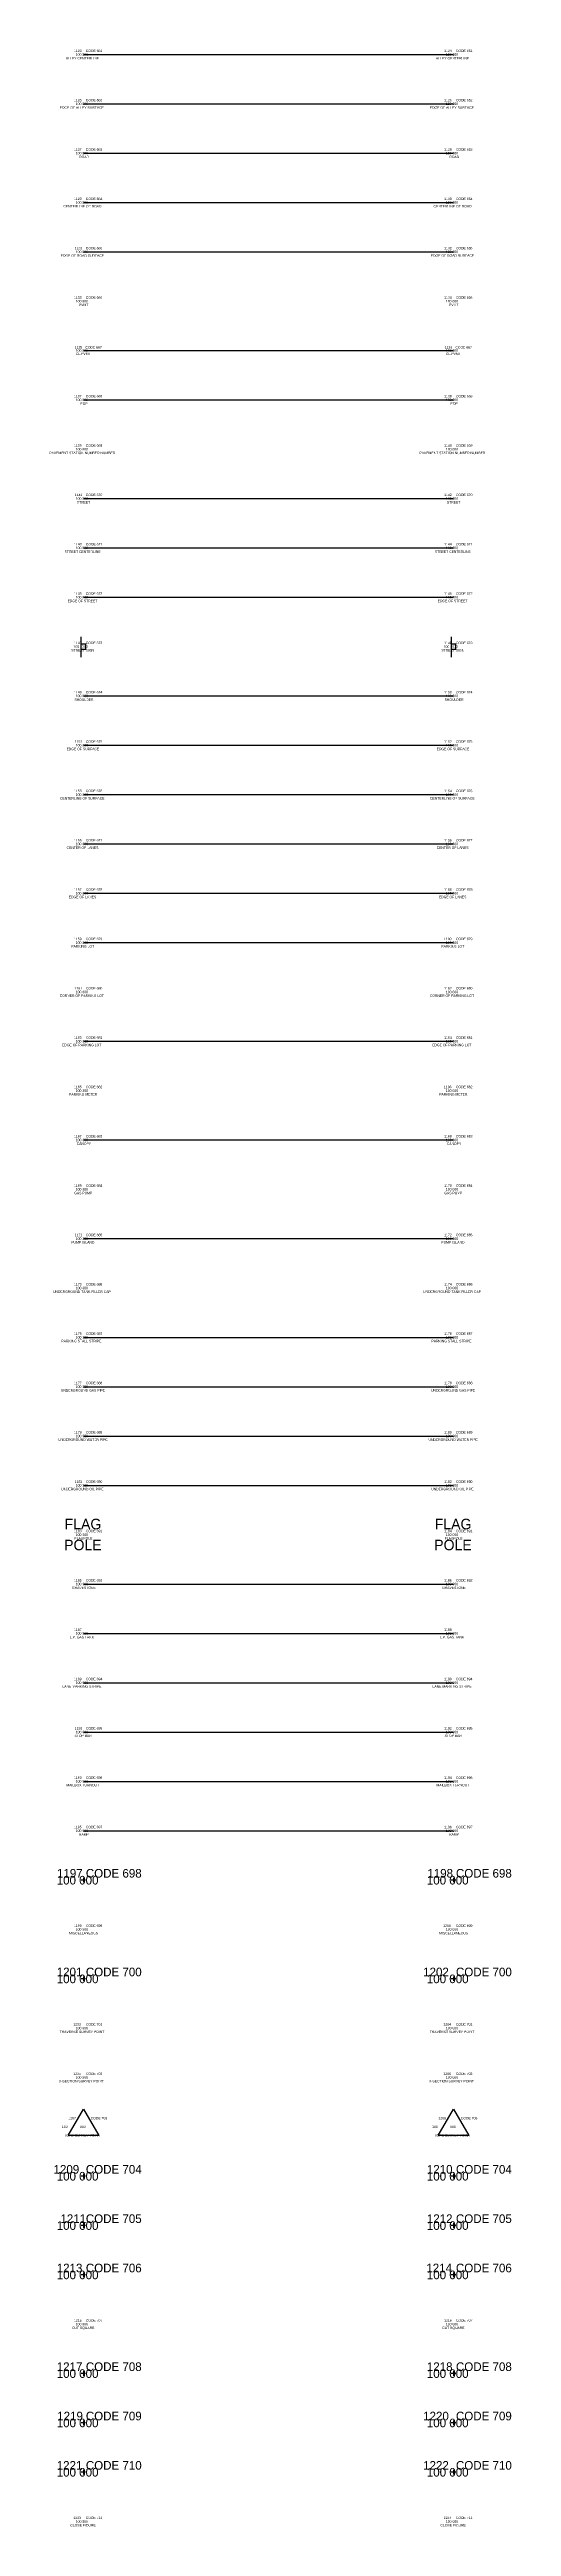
# Model space of a CAD drawing. Extents: x -12 to 6123, y -3 to 1005.
# Drawn here: x 3836 to 4023, y -2 to 1002 of the extents above; entities that cross this region are included whole.
import ezdxf

# ---------------------------------------------------------------- set-up
doc = ezdxf.new("R2010")
doc.units = 0
for name, color, linetype in [('Default', 7, 'Continuous'), ('Design_EX_Roadway Profile', 7, 'Continuous'), ('Topo_Breaklines', 7, 'Continuous'), ('Topo_Control Points', 7, 'Continuous'), ('Topo_Entrances', 7, 'Continuous'), ('Topo_EOP', 7, 'Continuous'), ('Topo_Field Comments', 7, 'Continuous'), ('Topo_Miscellaneous', 7, 'Continuous'), ('Topo_NonHighway Improvements', 7, 'Continuous'), ('Topo_PMK Solid Line', 7, 'Continuous'), ('Topo_PMK Stop Line', 7, 'Continuous'), ('Topo_Point Descriptions', 7, 'Continuous'), ('Topo_Point Elevations', 7, 'Continuous'), ('Topo_Point Numbers', 7, 'Continuous'), ('Topo_Shoulder', 7, 'Continuous'), ('Topo_Traffic Sign', 7, 'Continuous'), ('Utilities_EX_Underground Gasline', 7, 'Continuous'), ('Utilities_EX_Underground Oil', 7, 'Continuous'), ('Utilities_EX_Underground Water', 7, 'Continuous')]:
    doc.layers.add(name, color=color, linetype=linetype)

msp = doc.modelspace()

# ---------------------------------------------------------------- linework, layer by layer
at = {"layer": 'Default'}
for p, q in [((3850.9, 260), (3849.1, 260)), ((3850, 260.9), (3850, 259.1)), ((4000.9, 260), (3999.1, 260)), ((4000, 260.9), (4000, 259.1)), ((3850.9, 220), (3849.1, 220)), ((3850, 220.9), (3850, 219.1)), ((4000.9, 220), (3999.1, 220)), ((4000, 220.9), (4000, 219.1)), ((3850, 140.9), (3850, 139.1)), ((4000, 140.9), (4000, 139.1)), ((3850.9, 140), (3849.1, 140)), ((4000.9, 140), (3999.1, 140)), ((3850, 120.9), (3850, 119.1)), ((4000, 120.9), (4000, 119.1)), ((3850.9, 120), (3849.1, 120)), ((4000.9, 120), (3999.1, 120)), ((3850, 100.9), (3850, 99.1)), ((4000, 100.9), (4000, 99.1)), ((3850.9, 100), (3849.1, 100)), ((4000.9, 100), (3999.1, 100)), ((3850, 60.9), (3850, 59.1)), ((4000, 60.9), (4000, 59.1)), ((3850.9, 60), (3849.1, 60)), ((4000.9, 60), (3999.1, 60)), ((3850, 40.9), (3850, 39.1)), ((4000, 40.9), (4000, 39.1)), ((3850.9, 40), (3849.1, 40)), ((4000.9, 40), (3999.1, 40)), ((3850, 20.9), (3850, 19.1)), ((4000, 20.9), (4000, 19.1)), ((3850.9, 20), (3849.1, 20)), ((4000.9, 20), (3999.1, 20))]:
    msp.add_line(p, q, dxfattribs=at)
at = {"layer": 'Design_EX_Roadway Profile'}
for p, q in [((3850, 940), (3850, 940)), ((3850, 940), (4000, 940)), ((4000, 940), (4000, 940)), ((3850, 880), (3850, 880)), ((3850, 880), (4000, 880)), ((4000, 880), (4000, 880)), ((3850, 800), (3850, 800)), ((3850, 800), (4000, 800)), ((4000, 800), (4000, 800)), ((3850, 700), (3850, 700)), ((3850, 700), (4000, 700)), ((4000, 700), (4000, 700))]:
    msp.add_line(p, q, dxfattribs=at)
at = {"layer": 'Topo_Breaklines'}
for p, q in [((3850, 1000), (3850, 1000)), ((3850, 1000), (4000, 1000)), ((4000, 1000), (4000, 1000))]:
    msp.add_line(p, q, dxfattribs=at)
at = {"layer": 'Topo_Control Points'}
for p, q in [((3850, 200), (3850, 200)), ((4000, 200), (4000, 200)), ((3850, 180), (3850, 180)), ((4000, 180), (4000, 180)), ((3843.8, 156.4), (3850, 167.2)), ((3850, 167.2), (3856.2, 156.4)), ((3993.8, 156.4), (4000, 167.2)), ((4000, 167.2), (4006.2, 156.4)), ((3856.2, 156.4), (3843.8, 156.4)), ((3850, 160), (3850, 160)), ((4006.2, 156.4), (3993.8, 156.4)), ((4000, 160), (4000, 160))]:
    msp.add_line(p, q, dxfattribs=at)
at = {"layer": 'Topo_Entrances'}
for p, q in [((3850, 640), (3850, 640)), ((3850, 640), (4000, 640)), ((4000, 640), (4000, 640)), ((3850, 620), (3850, 620)), ((4000, 620), (4000, 620)), ((3850, 600), (3850, 600)), ((3850, 600), (4000, 600)), ((4000, 600), (4000, 600)), ((3850, 580), (3850, 580)), ((4000, 580), (4000, 580)), ((3850, 300), (3850, 300)), ((3850, 300), (4000, 300)), ((4000, 300), (4000, 300))]:
    msp.add_line(p, q, dxfattribs=at)
at = {"layer": 'Topo_EOP'}
for p, q in [((3850, 980), (3850, 980)), ((3850, 980), (4000, 980)), ((4000, 980), (4000, 980)), ((3850, 960), (3850, 960)), ((3850, 960), (4000, 960)), ((4000, 960), (4000, 960)), ((3850, 920), (3850, 920)), ((3850, 920), (4000, 920)), ((4000, 920), (4000, 920)), ((3850, 900), (3850, 900)), ((4000, 900), (4000, 900)), ((3850, 860), (3850, 860)), ((3850, 860), (4000, 860)), ((4000, 860), (4000, 860)), ((3850, 840), (3850, 840)), ((4000, 840), (4000, 840)), ((3850, 820), (3850, 820)), ((3850, 820), (4000, 820)), ((4000, 820), (4000, 820)), ((3850, 780), (3850, 780)), ((3850, 780), (4000, 780)), ((4000, 780), (4000, 780)), ((3850, 720), (3850, 720)), ((3850, 720), (4000, 720)), ((4000, 720), (4000, 720)), ((3850, 680), (3850, 680)), ((3850, 680), (4000, 680)), ((4000, 680), (4000, 680)), ((3850, 660), (3850, 660)), ((3850, 660), (4000, 660)), ((4000, 660), (4000, 660)), ((3850, 280), (3850, 280)), ((3850, 280), (4000, 280)), ((4000, 280), (4000, 280))]:
    msp.add_line(p, q, dxfattribs=at)
at = {"layer": 'Topo_Miscellaneous'}
for p, q in [((3850, 240), (3850, 240)), ((4000, 240), (4000, 240)), ((3850, 80), (3850, 80)), ((4000, 80), (4000, 80)), ((3850, 0), (3850, 0)), ((4000, 0), (4000, 0))]:
    msp.add_line(p, q, dxfattribs=at)
at = {"layer": 'Topo_NonHighway Improvements'}
for p, q in [((3850, 560), (3850, 560)), ((3850, 560), (4000, 560)), ((4000, 560), (4000, 560)), ((3850, 540), (3850, 540)), ((4000, 540), (4000, 540)), ((3850, 520), (3850, 520)), ((3850, 520), (4000, 520)), ((4000, 520), (4000, 520)), ((3850, 500), (3850, 500)), ((4000, 500), (4000, 500)), ((3850, 380), (3850, 380)), ((3850, 380), (4000, 380)), ((4000, 380), (4000, 380)), ((3850, 360), (3850, 360)), ((3850, 360), (4000, 360)), ((4000, 360), (4000, 360))]:
    msp.add_line(p, q, dxfattribs=at)
at = {"layer": 'Topo_PMK Solid Line'}
for p, q in [((3850, 480), (3850, 480)), ((3850, 480), (4000, 480)), ((4000, 480), (4000, 480)), ((3850, 340), (3850, 340)), ((3850, 340), (4000, 340)), ((4000, 340), (4000, 340))]:
    msp.add_line(p, q, dxfattribs=at)
at = {"layer": 'Topo_PMK Stop Line'}
for p, q in [((3850, 320), (3850, 320)), ((3850, 320), (4000, 320)), ((4000, 320), (4000, 320))]:
    msp.add_line(p, q, dxfattribs=at)
at = {"layer": 'Topo_Shoulder'}
for p, q in [((3850, 740), (3850, 740)), ((3850, 740), (4000, 740)), ((4000, 740), (4000, 740))]:
    msp.add_line(p, q, dxfattribs=at)
at = {"layer": 'Topo_Traffic Sign'}
for p, q in [((3849, 764), (3849, 755.7)), ((3999, 764), (3999, 755.7))]:
    msp.add_line(p, q, dxfattribs=at)
for points in [[(3851, 761), (3849, 761), (3849, 759), (3851, 759)], [(4001, 761), (3999, 761), (3999, 759), (4001, 759)]]:
    msp.add_lwpolyline(points, close=True, dxfattribs=at)
at = {"layer": 'Utilities_EX_Underground Gasline'}
for p, q in [((3850, 460), (3850, 460)), ((3850, 460), (4000, 460)), ((4000, 460), (4000, 460))]:
    msp.add_line(p, q, dxfattribs=at)
at = {"layer": 'Utilities_EX_Underground Oil'}
for p, q in [((3850, 420), (3850, 420)), ((3850, 420), (4000, 420)), ((4000, 420), (4000, 420))]:
    msp.add_line(p, q, dxfattribs=at)
at = {"layer": 'Utilities_EX_Underground Water'}
for p, q in [((3850, 440), (3850, 440)), ((3850, 440), (4000, 440)), ((4000, 440), (4000, 440))]:
    msp.add_line(p, q, dxfattribs=at)

# ---------------------------------------------------------------- texts
at = {"layer": 'Default'}
for s, p in [('100 000', (3839.2, 258.2)), ('1197', (3839.3, 261)), ('CODE 698', (3851, 261)), ('100 000', (3989.2, 258.2)), ('1198', (3989.4, 261)), ('CODE 698', (4001, 261)), ('100 000', (3839.2, 218.2)), ('1201', (3839.2, 221)), ('CODE 700', (3851, 221)), ('1202', (3987.7, 221)), ('100 000', (3989.2, 218.2)), ('CODE 700', (4001, 221)), ('1209', (3837.9, 141)), ('100 000', (3839.2, 138.2)), ('CODE 704', (3851, 141)), ('100 000', (3989.2, 138.2)), ('1210', (3989.2, 141)), ('CODE 704', (4001, 141)), ('100 000', (3839.2, 118.2)), ('1211', (3840.7, 121)), ('CODE 705', (3851, 121)), ('1212', (3989.2, 121)), ('100 000', (3989.2, 118.2)), ('CODE 705', (4001, 121)), ('1213', (3839.2, 101)), ('100 000', (3839.2, 98.2)), ('CODE 706', (3851, 101)), ('1214', (3989, 101)), ('100 000', (3989.2, 98.2)), ('CODE 706', (4001, 101)), ('1217', (3839.2, 61)), ('100 000', (3839.2, 58.2)), ('CODE 708', (3851, 61)), ('1218', (3989.2, 61)), ('100 000', (3989.2, 58.2)), ('CODE 708', (4001, 61)), ('100 000', (3839.2, 38.2)), ('1219', (3839.4, 41)), ('CODE 709', (3851, 41)), ('1220', (3987.7, 41)), ('100 000', (3989.2, 38.2)), ('CODE 709', (4001, 41)), ('1221', (3839.2, 21)), ('100 000', (3839.2, 18.2)), ('CODE 710', (3851, 21)), ('1222', (3987.7, 21)), ('100 000', (3989.2, 18.2)), ('CODE 710', (4001, 21))]:
    msp.add_text(s, height=3.5, dxfattribs=at).set_placement(p)
at = {"layer": 'Topo_Field Comments'}
for s, p in [('CODE 661', (3851, 1001)), ('CODE 661', (4001, 1001)), ('CODE 662', (3851, 981)), ('CODE 662', (4001, 981)), ('CODE 663', (3851, 961)), ('CODE 663', (4001, 961)), ('CODE 664', (3851, 941)), ('CODE 664', (4001, 941)), ('CODE 665', (3851, 921)), ('CODE 665', (4001, 921)), ('CODE 666', (3851, 901)), ('CODE 666', (4001, 901)), ('CODE 667', (3850.8, 880.8)), ('CODE 667', (4000.8, 880.8)), ('CODE 668', (3851, 861)), ('CODE 668', (4001, 861)), ('CODE 669', (3851, 841)), ('CODE 669', (4001, 841)), ('CODE 670', (3851, 821)), ('CODE 670', (4001, 821)), ('CODE 671', (3851, 801)), ('CODE 671', (4001, 801)), ('CODE 672', (3851, 781)), ('CODE 672', (4001, 781)), ('CODE 673', (3851, 761)), ('CODE 673', (4001, 761)), ('CODE 674', (3851, 741)), ('CODE 674', (4001, 741)), ('CODE 675', (3851, 721)), ('CODE 675', (4001, 721)), ('CODE 676', (3851, 701)), ('CODE 676', (4001, 701)), ('CODE 677', (3851, 681)), ('CODE 677', (4001, 681)), ('CODE 678', (3851, 661)), ('CODE 678', (4001, 661)), ('CODE 679', (3851, 641)), ('CODE 679', (4001, 641)), ('CODE 680', (3851, 621)), ('CODE 680', (4001, 621)), ('CODE 681', (3851, 601)), ('CODE 681', (4001, 601)), ('CODE 682', (3851, 581)), ('CODE 682', (4001, 581)), ('CODE 683', (3851, 561)), ('CODE 683', (4001, 561)), ('CODE 684', (3851, 541)), ('CODE 684', (4001, 541)), ('CODE 685', (3851, 521)), ('CODE 685', (4001, 521)), ('CODE 686', (3851, 501)), ('CODE 686', (4001, 501)), ('CODE 687', (3851, 481)), ('CODE 687', (4001, 481)), ('CODE 688', (3851, 461)), ('CODE 688', (4001, 461)), ('CODE 689', (3851, 441)), ('CODE 689', (4001, 441)), ('CODE 690', (3851, 421)), ('CODE 690', (4001, 421)), ('CODE 691', (3851, 401)), ('CODE 691', (4001, 401)), ('CODE 692', (3851, 381)), ('CODE 692', (4001, 381)), ('CODE 694', (3851, 341)), ('CODE 694', (4001, 341)), ('CODE 695', (3851, 321)), ('CODE 695', (4001, 321)), ('CODE 696', (3851, 301)), ('CODE 696', (4001, 301)), ('CODE 697', (3851, 281)), ('CODE 697', (4001, 281)), ('CODE 699', (3851, 241)), ('CODE 699', (4001, 241)), ('CODE 701', (3851, 201)), ('CODE 701', (4001, 201)), ('CODE 702', (3851, 181)), ('CODE 702', (4001, 181)), ('CODE 703', (3853, 163)), ('CODE 703', (4003, 163)), ('CODE 707', (3851, 81)), ('CODE 707', (4001, 81)), ('CODE 711', (3851, 1)), ('CODE 711', (4001, 1))]:
    msp.add_text(s, height=1, dxfattribs=at).set_placement(p)
at = {"layer": 'Topo_NonHighway Improvements'}
for s, p in [('FLAG', (3842.4, 402.2)), ('FLAG', (3992.4, 402.2)), ('POLE', (3842.2, 393.7)), ('POLE', (3992.2, 393.7))]:
    msp.add_text(s, height=4.26, dxfattribs=at).set_placement(p)
at = {"layer": 'Topo_Point Descriptions'}
for s, p in [('ALLEY CENTERLINE', (3842.9, 998)), ('ALLEY CENTERLINE', (3992.9, 998)), ('EDGE OF ALLEY SURFACE', (3840.4, 978)), ('EDGE OF ALLEY SURFACE', (3990.4, 978)), ('ROAD', (3848.3, 958)), ('ROAD', (3998.3, 958)), ('CENTERLINE OF ROAD', (3841.9, 938)), ('CENTERLINE OF ROAD', (3991.9, 938)), ('EDGE OF ROAD SURFACE', (3840.8, 918)), ('EDGE OF ROAD SURFACE', (3990.8, 918)), ('PVMT', (3848.2, 898)), ('PVMT', (3998.2, 898)), ('CL-PVMT', (3846.9, 878.2)), ('CL-PVMT', (3996.9, 878.2)), ('EOP', (3848.8, 858)), ('EOP', (3998.8, 858)), ('PAVEMENT STATION NUMBER:NUMBER', (3836.2, 838)), ('PAVEMENT STATION NUMBER:NUMBER', (3986.2, 838)), ('STREET', (3847.3, 818)), ('STREET', (3997.3, 818)), ('STREET CENTERLINE', (3842.4, 798)), ('STREET CENTERLINE', (3992.4, 798)), ('EDGE OF STREET', (3843.6, 778)), ('EDGE OF STREET', (3993.6, 778)), ('STREET SIGN', (3845.1, 758)), ('STREET SIGN', (3995.1, 758)), ('SHOULDER', (3846.4, 738)), ('SHOULDER', (3996.4, 738)), ('EDGE OF SURFACE', (3843.2, 718)), ('EDGE OF SURFACE', (3993.2, 718)), ('CENTERLINE OF SURFACE', (3840.5, 698)), ('CENTERLINE OF SURFACE', (3990.5, 698)), ('CENTER OF LANES', (3843.2, 678)), ('CENTER OF LANES', (3993.2, 678)), ('EDGE OF LANES', (3844.1, 658)), ('EDGE OF LANES', (3994.1, 658)), ('PARKING LOT', (3845.1, 638)), ('PARKING LOT', (3995.1, 638)), ('CORNER OF PARKING LOT', (3840.4, 618)), ('CORNER OF PARKING LOT', (3990.4, 618)), ('EDGE OF PARKING LOT', (3841.4, 598)), ('EDGE OF PARKING LOT', (3991.4, 598)), ('PARKING METER', (3844.2, 578)), ('PARKING METER', (3994.2, 578)), ('CANOPY', (3847.3, 558)), ('CANOPY', (3997.3, 558)), ('GAS PUMP', (3846.3, 538)), ('GAS PUMP', (3996.3, 538)), ('PUMP ISLAND', (3845.1, 518)), ('PUMP ISLAND', (3995.1, 518)), ('UNDERGROUND TANK FILLER CAP', (3837.7, 498)), ('UNDERGROUND TANK FILLER CAP', (3987.7, 498)), ('PARKING STALL STRIPE', (3841.1, 478)), ('PARKING STALL STRIPE', (3991.1, 478)), ('UNDERGROUND GAS PIPE', (3840.9, 458)), ('UNDERGROUND GAS PIPE', (3990.9, 458)), ('UNDERGROUND WATER PIPE', (3839.9, 438)), ('UNDERGROUND WATER PIPE', (3989.9, 438)), ('UNDERGROUND OIL PIPE', (3841, 418)), ('UNDERGROUND OIL PIPE', (3991, 418)), ('FLAGPOLE', (3846.4, 398)), ('FLAGPOLE', (3996.4, 398)), ('GRAVESTONE', (3845.4, 378)), ('GRAVESTONE', (3995.4, 378)), ('L.P. GAS TANK', (3844.5, 358)), ('L.P. GAS TANK', (3994.5, 358)), ('LANE MARKING STRIPE', (3841.5, 338)), ('LANE MARKING STRIPE', (3991.5, 338)), ('STOP BAR', (3846.4, 318)), ('STOP BAR', (3996.4, 318)), ('MAILBOX TURNOUT', (3843.1, 298)), ('MAILBOX TURNOUT', (3993.1, 298)), ('RAMP', (3848.2, 278)), ('RAMP', (3998.2, 278)), ('MISCELLANEOUS', (3844.2, 238)), ('MISCELLANEOUS', (3994.2, 238)), ('TRAVERSE SURVEY POINT', (3840.4, 198)), ('TRAVERSE SURVEY POINT', (3990.4, 198)), ('X-SECTION SURVEY POINT', (3840.1, 178)), ('X-SECTION SURVEY POINT', (3990.1, 178)), ('TOPO SURVEY POINT', (3842.2, 156)), ('TOPO SURVEY POINT', (3992.2, 156)), ('CUT SQUARE', (3845.4, 78)), ('CUT SQUARE', (3995.4, 78)), ('CLOSE FIGURE', (3844.7, -2)), ('CLOSE FIGURE', (3994.7, -2))]:
    msp.add_text(s, height=1, dxfattribs=at).set_placement(p)
at = {"layer": 'Topo_Point Elevations'}
for s, p in [('100 000', (3846.9, 999.5)), ('100 000', (3996.9, 999.5)), ('100 000', (3846.9, 979.5)), ('100 000', (3996.9, 979.5)), ('100 000', (3846.9, 959.5)), ('100 000', (3996.9, 959.5)), ('100 000', (3846.9, 939.5)), ('100 000', (3996.9, 939.5)), ('100 000', (3846.9, 919.5)), ('100 000', (3996.9, 919.5)), ('100 000', (3846.9, 899.5)), ('100 000', (3996.9, 899.5)), ('100 000', (3846.9, 879.5)), ('100 000', (3996.9, 879.5)), ('100 000', (3846.9, 859.5)), ('100 000', (3996.9, 859.5)), ('100 000', (3846.9, 839.5)), ('100 000', (3996.9, 839.5)), ('100 000', (3846.9, 819.5)), ('100 000', (3996.9, 819.5)), ('100 000', (3846.9, 799.5)), ('100 000', (3996.9, 799.5)), ('100 000', (3846.9, 779.5)), ('100 000', (3996.9, 779.5)), ('100   000', (3846, 759.5)), ('100   000', (3996, 759.5)), ('100 000', (3846.9, 739.5)), ('100 000', (3996.9, 739.5)), ('100 000', (3846.9, 719.5)), ('100 000', (3996.9, 719.5)), ('100 000', (3846.9, 699.5)), ('100 000', (3996.9, 699.5)), ('100 000', (3846.9, 679.5)), ('100 000', (3996.9, 679.5)), ('100 000', (3846.9, 659.5)), ('100 000', (3996.9, 659.5)), ('100 000', (3846.9, 639.5)), ('100 000', (3996.9, 639.5)), ('100 000', (3846.9, 619.5)), ('100 000', (3996.9, 619.5)), ('100 000', (3846.9, 599.5)), ('100 000', (3996.9, 599.5)), ('100 000', (3846.9, 579.5)), ('100 000', (3996.9, 579.5)), ('100 000', (3846.9, 559.5)), ('100 000', (3996.9, 559.5)), ('100 000', (3846.9, 539.5)), ('100 000', (3996.9, 539.5)), ('100 000', (3846.9, 519.5)), ('100 000', (3996.9, 519.5)), ('100 000', (3846.9, 499.5)), ('100 000', (3996.9, 499.5)), ('100 000', (3846.9, 479.5)), ('100 000', (3996.9, 479.5)), ('100 000', (3846.9, 459.5)), ('100 000', (3996.9, 459.5)), ('100 000', (3846.9, 439.5)), ('100 000', (3996.9, 439.5)), ('100 000', (3846.9, 419.5)), ('100 000', (3996.9, 419.5)), ('100 000', (3846.9, 399.5)), ('100 000', (3996.9, 399.5)), ('100 000', (3846.9, 379.5)), ('100 000', (3996.9, 379.5)), ('100 000', (3846.9, 359.5)), ('100 000', (3996.9, 359.5)), ('100 000', (3846.9, 339.5)), ('100 000', (3996.9, 339.5)), ('100 000', (3846.9, 319.5)), ('100 000', (3996.9, 319.5)), ('100 000', (3846.9, 299.5)), ('100 000', (3996.9, 299.5)), ('100 000', (3846.9, 279.5)), ('100 000', (3996.9, 279.5)), ('100 000', (3846.9, 239.5)), ('100 000', (3996.9, 239.5)), ('100 000', (3846.9, 199.5)), ('100 000', (3996.9, 199.5)), ('100 000', (3846.9, 179.5)), ('100 000', (3996.9, 179.5)), ('100             000', (3841.3, 159.5)), ('100             000', (3991.3, 159.5)), ('100 000', (3846.9, 79.5)), ('100 000', (3996.9, 79.5)), ('100 000', (3846.9, -0.5)), ('100 000', (3996.9, -0.5))]:
    msp.add_text(s, height=1, dxfattribs=at).set_placement(p)
at = {"layer": 'Topo_Point Numbers'}
for s, p in [('1123', (3846.2, 1001)), ('1124', (3996.2, 1001)), ('1125', (3846.2, 981)), ('1126', (3996.2, 981)), ('1127', (3846.2, 961)), ('1128', (3996.2, 961)), ('1129', (3846.2, 941)), ('1130', (3996.2, 941)), ('1131', (3846.5, 921)), ('1132', (3996.2, 921)), ('1133', (3846.2, 901)), ('1134', (3996.2, 901)), ('1135', (3846.5, 880.8)), ('1136', (3996.4, 880.8)), ('1137', (3846.2, 861)), ('1138', (3996.2, 861)), ('1139', (3846.2, 841)), ('1140', (3996.2, 841)), ('1141', (3846.5, 821)), ('1142', (3996.2, 821)), ('1143', (3846.2, 801)), ('1144', (3996.2, 801)), ('1145', (3846.2, 781)), ('1146', (3996.2, 781)), ('1147', (3846.2, 761)), ('1148', (3996.2, 761)), ('1149', (3846.2, 741)), ('1150', (3996.2, 741)), ('1151', (3846.5, 721)), ('1152', (3996.2, 721)), ('1153', (3846.2, 701)), ('1154', (3996.2, 701)), ('1155', (3846.2, 681)), ('1156', (3996.2, 681)), ('1157', (3846.2, 661)), ('1158', (3996.2, 661)), ('1159', (3846.2, 641)), ('1160', (3996.1, 641)), ('1161', (3846.4, 621)), ('1162', (3996.2, 621)), ('1163', (3846.2, 601)), ('1164', (3996.2, 601)), ('1165', (3846.2, 581)), ('1166', (3996.1, 581)), ('1167', (3846.2, 561)), ('1168', (3996.2, 561)), ('1169', (3846.2, 541)), ('1170', (3996.2, 541)), ('1171', (3846.5, 521)), ('1172', (3996.2, 521)), ('1173', (3846.2, 501)), ('1174', (3996.2, 501)), ('1175', (3846.2, 481)), ('1176', (3996.2, 481)), ('1177', (3846.2, 461)), ('1178', (3996.2, 461)), ('1179', (3846.2, 441)), ('1180', (3996.2, 441)), ('1181', (3846.5, 421)), ('1182', (3996.2, 421)), ('1183', (3846.2, 401)), ('1184', (3996.2, 401)), ('1185', (3846.2, 381)), ('1186', (3996.2, 381)), ('1187', (3846.2, 361)), ('1188', (3996.2, 361)), ('1189', (3846.2, 341)), ('1190', (3996.2, 341)), ('1191', (3846.5, 321)), ('1192', (3996.2, 321)), ('1193', (3846.2, 301)), ('1194', (3996.2, 301)), ('1195', (3846.2, 281)), ('1196', (3996.2, 281)), ('1199', (3846.2, 241)), ('1200', (3995.8, 241)), ('1203', (3845.9, 201)), ('1204', (3995.9, 201)), ('1205', (3845.9, 181)), ('1206', (3995.9, 181)), ('1207', (3843.9, 163)), ('1208', (3993.9, 163)), ('1215', (3846.2, 81)), ('1216', (3996.2, 81)), ('1223', (3846, 1)), ('1224', (3996, 1))]:
    msp.add_text(s, height=1, dxfattribs=at).set_placement(p)

doc.saveas('drawing.dxf')
